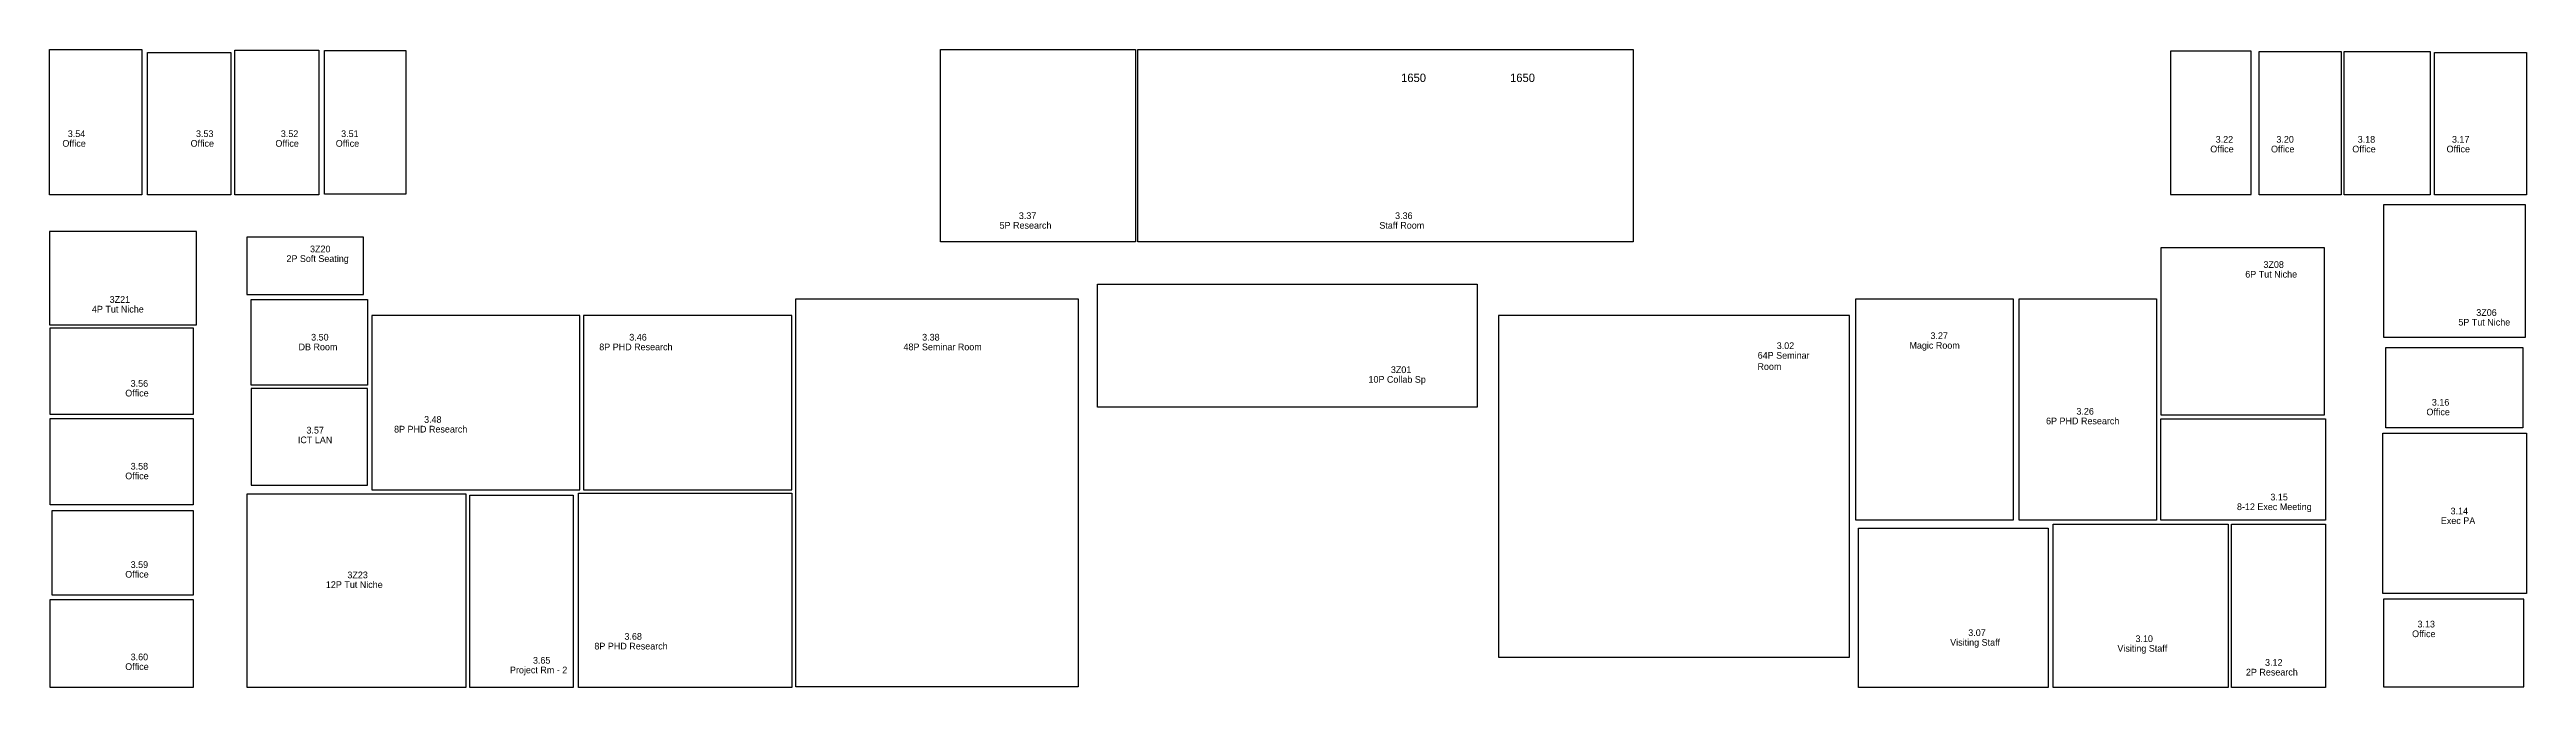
# Model space of a CAD drawing. Header units: millimetres. Extents: x 89863 to 339490, y 9313 to 52720.
# Drawn here: x 156863 to 230739, y 15208 to 34246 of the extents above; entities that cross this region are included whole.
import ezdxf

# ---------------------------------------------------------------- set-up
doc = ezdxf.new("R2010")
doc.units = ezdxf.units.MM
for name, color, linetype in [('A-ANNO-DIMS', 7, 'Continuous'), ('A-AREA-IDEN', 7, 'Continuous'), ('A-AREA-ROOM', 7, 'Continuous')]:
    doc.layers.add(name, color=color, linetype=linetype)

msp = doc.modelspace()

# ---------------------------------------------------------------- texts
at = {"layer": 'A-ANNO-DIMS'}
for p in [(197173, 33276), (200423, 33276)]:
    msp.add_text('1650', height=250, dxfattribs=at).set_placement(p)
at = {"layer": 'A-AREA-IDEN'}
for s, p in [('3.54', (157407, 31633)), ('3.53', (161231, 31633)), ('3.52', (163761, 31633)), ('3.51', (165560, 31633)), ('Office', (157246, 31344)), ('Office', (161070, 31344)), ('Office', (163600, 31344)), ('Office', (165399, 31344)), ('Office', (221308, 31175)), ('3.22', (221470, 31464)), ('Office', (223120, 31175)), ('3.20', (223281, 31464)), ('Office', (225544, 31175)), ('3.18', (225706, 31464)), ('Office', (228356, 31175)), ('3.17', (228517, 31464)), ('5P Research', (185199, 28898)), ('3.37', (185773, 29187)), ('Staff Room', (196526, 28898)), ('3.36', (196995, 29187)), ('2P Soft Seating', (163929, 27906)), ('3Z20', (164632, 28195)), ('6P Tut Niche', (222352, 27440)), ('3Z08', (222894, 27729)), ('4P Tut Niche', (158127, 26397)), ('3Z21', (158656, 26686)), ('5P Tut Niche', (228708, 26008)), ('3Z06', (229242, 26297)), ('DB Room', (164290, 25271)), ('3.50', (164665, 25560)), ('8P PHD Research', (173259, 25271)), ('3.46', (174154, 25560)), ('48P Seminar Room', (182333, 25271)), ('3.38', (182889, 25560)), ('64P Seminar', (207810, 25018)), ('3.02', (208378, 25307)), ('Magic Room', (212336, 25317)), ('3.27', (212963, 25606)), ('3.56', (159282, 24181)), ('10P Collab Sp', (196201, 24301)), ('3Z01', (196869, 24590)), ('Room', (207803, 24685)), ('Office', (159121, 23892)), ('3.16', (227917, 23619)), ('3.57', (164526, 22786)), ('8P PHD Research', (167139, 22816)), ('3.48', (168034, 23105)), ('6P PHD Research', (216411, 23061)), ('3.26', (217316, 23350)), ('Office', (227756, 23330)), ('ICT LAN', (164270, 22497)), ('Office', (159121, 21421)), ('3.58', (159282, 21710)), ('8-12 Exec Meeting', (222104, 20501)), ('3.15', (223102, 20790)), ('Exec PA', (228186, 20085)), ('3.14', (228475, 20374)), ('Office', (159121, 18486)), ('3.59', (159282, 18775)), ('3Z23', (165747, 18467)), ('12P Tut Niche', (165105, 18178)), ('3.13', (227489, 16999)), ('8P PHD Research', (173114, 16342)), ('3.68', (174010, 16631)), ('Visiting Staff', (213552, 16454)), ('3.07', (214090, 16743)), ('Visiting Staff', (218539, 16275)), ('3.10', (219078, 16564)), ('Office', (227328, 16710)), ('Office', (159121, 15731)), ('3.60', (159282, 16020)), ('Project Rm - 2', (170595, 15630)), ('3.65', (171281, 15919)), ('2P Research', (222372, 15565)), ('3.12', (222942, 15854))]:
    msp.add_text(s, height=200, dxfattribs=at).set_placement(p)

# ---------------------------------------------------------------- linework, layer by layer
at = {"layer": 'A-AREA-ROOM'}
for points in [[(156863, 34246), (159615, 34246), (159615, 29908), (156863, 29908)], [(159786, 34161), (162270, 34161), (162270, 29908), (159786, 29908)], [(162393, 34231), (164894, 34231), (164894, 29908), (162393, 29908)], [(165065, 34221), (167486, 34221), (167486, 29925), (165065, 29925)], [(183433, 34246), (189250, 34246), (189250, 28509), (183433, 28509)], [(189320, 34246), (204098, 34246), (204098, 28510), (189320, 28510)], [(220123, 29917), (222526, 29917), (222526, 34199), (220123, 34199)], [(222770, 34191), (225212, 34191), (225212, 29908), (222770, 29908)], [(225300, 34191), (227867, 34191), (227867, 29908), (225300, 29908)], [(227998, 34161), (230739, 34161), (230739, 29908), (227998, 29908)], [(226473, 25664), (230713, 25664), (230713, 29610), (226473, 29610)], [(156863, 26026), (161247, 26026), (161247, 28817), (156863, 28817)], [(162751, 26937), (166231, 26937), (166231, 28648), (162751, 28648)], [(219831, 23348), (224720, 23348), (224720, 28325), (219831, 28325)], [(162873, 26786), (166349, 26786), (166349, 24234), (162873, 24234)], [(179121, 26807), (187540, 26807), (187540, 15232), (179121, 15232)], [(199445, 23575), (188118, 23575), (188118, 27248), (199445, 27248)], [(210741, 26807), (215434, 26807), (215434, 20200), (210741, 20200)], [(215606, 26808), (219709, 26808), (219709, 20200), (215606, 20200)], [(156877, 25944), (161149, 25944), (161149, 23358), (156877, 23358)], [(172684, 26308), (166471, 26308), (166471, 21108), (172684, 21108)], [(178999, 26308), (172786, 26308), (172786, 21108), (178999, 21108)], [(210551, 26308), (200079, 26308), (200079, 16108), (210551, 16108)], [(226542, 25351), (230626, 25351), (230626, 22958), (226542, 22958)], [(166349, 24132), (162875, 24132), (162875, 21247), (166349, 21247)], [(156877, 23238), (161149, 23238), (161149, 20658), (156877, 20658)], [(219831, 23226), (224749, 23226), (224749, 20200), (219831, 20200)], [(226453, 22797), (230739, 22797), (230739, 18008), (226453, 18008)], [(162753, 20991), (169284, 20991), (169284, 15209), (162753, 15209)], [(169394, 20943), (172484, 20943), (172484, 15208), (169394, 15208)], [(178999, 15209), (172636, 15209), (172636, 21006), (178999, 21006)], [(156939, 20488), (161149, 20488), (161149, 17958), (156939, 17958)], [(216474, 15208), (210812, 15208), (210812, 19963), (216474, 19963)], [(216626, 20078), (221839, 20078), (221839, 15208), (216626, 15208)], [(221941, 20078), (224749, 20078), (224749, 15210), (221941, 15210)], [(156885, 17835), (161149, 17835), (161149, 15210), (156885, 15210)], [(230665, 17848), (226473, 17848), (226473, 15231), (230665, 15231)]]:
    msp.add_lwpolyline(points, close=True, dxfattribs=at)

msp.set_redraw_order([(e.dxf.handle, doc.entitydb.next_handle()) for e in msp.query("TEXT MTEXT ATTDEF DIMENSION ARC_DIMENSION")])  # texts and dimensions are drawn at this point

doc.saveas('drawing.dxf')
